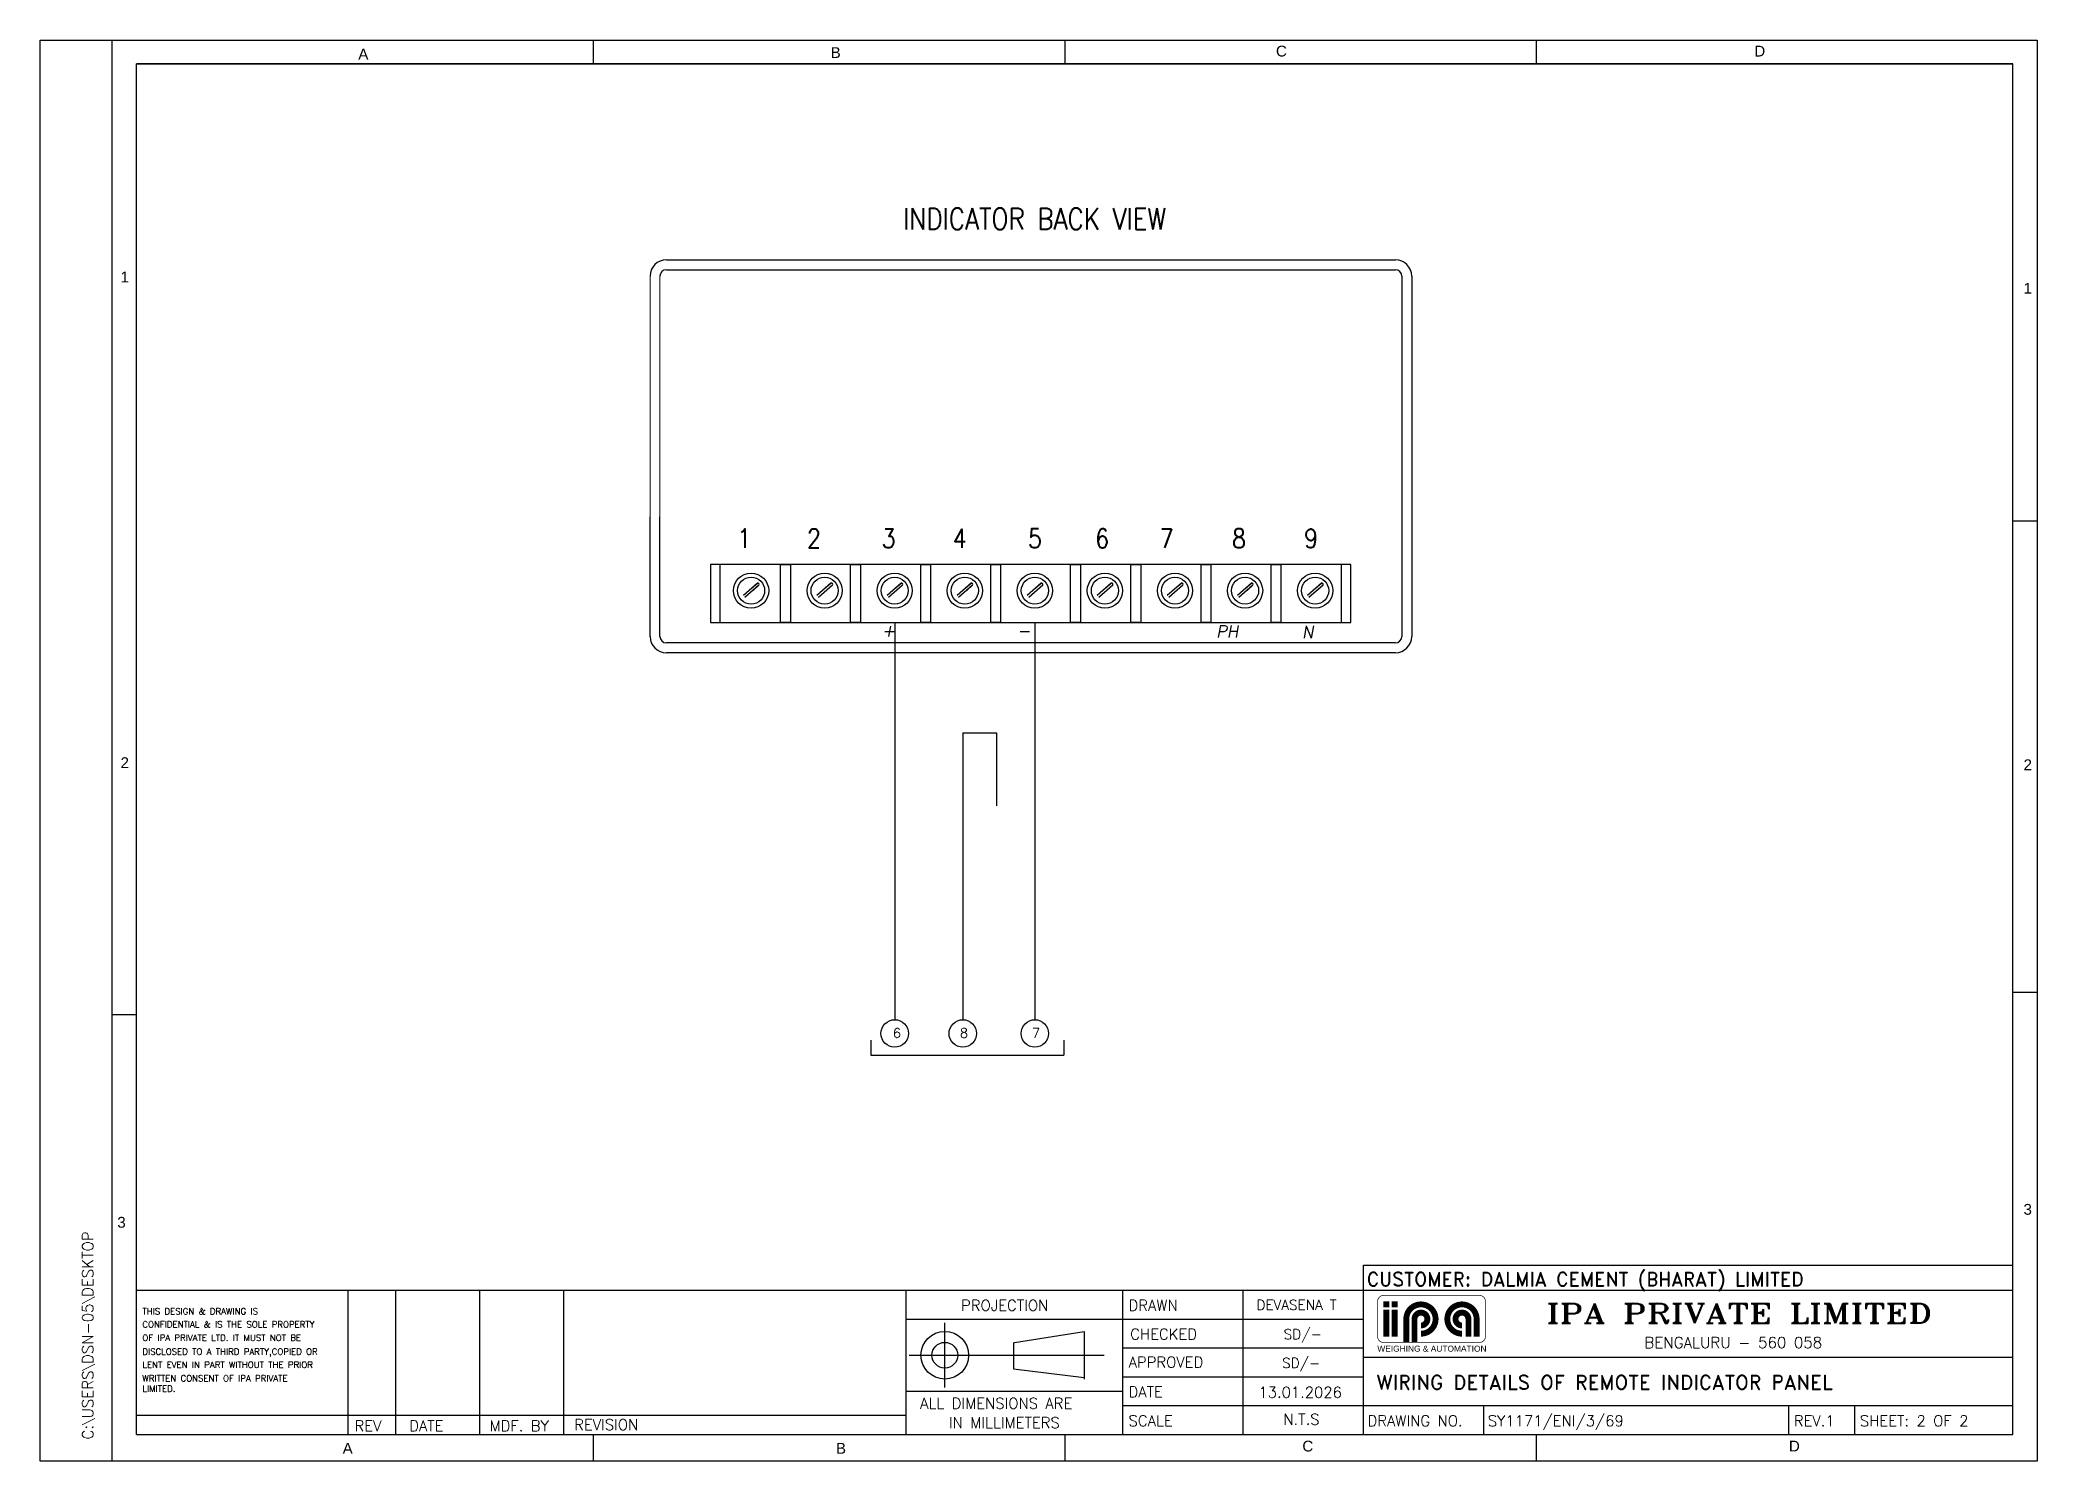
# Model space of a CAD drawing. Header units: inches. Extents: x 784 to 2184505, y 7 to 371504.
# Drawn here: x 1382423 to 1510934, y 102788 to 194290 of the extents above; entities that cross this region are included whole.
import ezdxf

# ---------------------------------------------------------------- set-up
doc = ezdxf.new("R2010")
doc.units = ezdxf.units.IN
doc.header["$MEASUREMENT"] = 0
doc.layers.add('Object', color=2, linetype='Continuous', lineweight=30)
doc.layers.add('SHEET', color=10, linetype='Continuous')
doc.styles.add('ROMANC', font='romanc.shx', dxfattribs={"height": 5})
doc.styles.add('ROMAND', font='romand', dxfattribs={"height": 3})
doc.styles.add('ROMANS', font='romans')
doc.styles.add('ROMANT', font='romant', dxfattribs={"width": 1.3, "height": 4})
doc.styles.get("Standard").update_dxf_attribs({"font": 'arial.ttf'})

msp = doc.modelspace()

# ---------------------------------------------------------------- texts
at = {"color": 0}
for s, height, style, p in [('CUSTOMER: DALMIA CEMENT (BHARAT) LIMITED', 891.4686096, 'ROMAND', (1467796.53305, 114053.89302, 9781.55083)), ('PROJECTION', 696.694092, 'ROMAND', (1441695.99138, 112464.21941, 12132.91572)), ('DRAWN', 696.694092, 'ROMAND', (1452474.07559, 112464.21941, 12132.91572)), ('DEVASENA T', 643.056664, 'ROMAND', (1460701.80463, 112523.43066, 12132.91572)), ('THIS DESIGN & DRAWING IS', 403.693172, 'ROMANC', (1389015.91317, 112231.64423, 12132.91572)), ('CONFIDENTIAL & IS THE SOLE PROPERTY', 403.693172, 'ROMANC', (1389015.91317, 111382.85346, 12132.91572)), ('OF IPA PRIVATE LTD. IT MUST NOT BE ', 403.693172, 'ROMANC', (1389015.91317, 110523.71158, 12132.91572)), ('CHECKED', 696.694092, 'ROMAND', (1452579.19715, 110615.24661, 12132.91572)), ('SD/-', 643.056664, 'ROMAND', (1462453.25917, 110636.68323, 12132.91572)), ('DISCLOSED TO A THIRD PARTY,COPIED OR', 403.693172, 'ROMANC', (1389015.91317, 109633.51638, 12132.91572)), ('APPROVED', 696.694092, 'ROMAND', (1452474.07559, 108809.34927, 12132.91572)), ('SD/-', 643.056664, 'ROMAND', (1462354.59013, 108783.99626, 12132.91572)), ('WRITTEN CONSENT OF IPA PRIVATE ', 403.693172, 'ROMANC', (1389015.91317, 107915.23262, 12132.91572)), ('LENT EVEN IN PART WITHOUT THE PRIOR ', 403.693172, 'ROMANC', (1389015.91317, 108784.72561, 12132.91572)), ('WIRING DETAILS OF REMOTE INDICATOR PANEL', 938.3880101, 'ROMAND', (1468420.03851, 107389.21242, 12015.34748)), ('LIMITED.', 403.693172, 'ROMANC', (1389015.91317, 107244.69967, 12132.91572)), ('ALL DIMENSIONS ARE ', 696.6940917, 'ROMAND', (1439061.84549, 106161.05318, 12132.91572)), ('DATE', 696.694092, 'ROMAND', (1452474.07559, 106895.10573, 12132.91572)), ('13.01.2026', 697.03662, 'ROMAND', (1460826.25468, 106870.51931, 12132.91572)), ('REV', 696.694092, 'ROMAND', (1402668.05546, 104710.48299, 12132.91572)), ('DATE', 696.694092, 'ROMAND', (1406183.23147, 104710.48299, 12132.91572)), ('MDF. BY', 696.694092, 'ROMAND', (1411349.87776, 104710.48299, 12132.91572)), ('REVISION', 696.694092, 'ROMAND', (1416802.7404, 104786.67858, 12132.91572)), ('IN MILLIMETERS', 696.6940917, 'ROMAND', (1440913.35041, 104912.1286, 12132.91572)), ('SCALE', 696.694092, 'ROMAND', (1452474.07559, 105033.57115, 12132.91572)), ('N.T.S', 696.694092, 'ROMAND', (1462431.87055, 105131.93335, 12132.91572)), ('DRAWING NO.', 696.6940917, 'ROMAND', (1467849.61645, 105032.81576, 12132.91572)), ('SY1171/ENI/3/69', 696.6940917, 'ROMAND', (1475590.66191, 105032.81576, 12132.91572)), ('REV.1', 696.694092, 'ROMAND', (1495282.3903, 105032.81576, 12132.91572)), ('SHEET: 2 OF 2', 696.6940917, 'ROMAND', (1499532.22802, 105032.81576, 12132.91572))]:
    msp.add_text(s, height=height, dxfattribs=dict(at, style=style)).set_placement(p)
at = {"color": 4, "style": 'ROMANT', "width": 1.3}
msp.add_text('IPA PRIVATE LIMITED', height=1258.2536029, dxfattribs=at).set_placement((1479365.53765, 111672.49081, 424861.84625))
at = {"color": 4, "style": 'ROMAND'}
msp.add_text('BENGALURU - 560 058', height=707.7676516, dxfattribs=at).set_placement((1485669.86063, 110064.65234, 424861.84625))
at = {"layer": 'Object', "color": 7, "linetype": 'Continuous', "lineweight": 20, "style": 'ROMANS', "width": 0.85}
for s, height, p in [('INDICATOR BACK VIEW', 1370.9013445, (1437957.45397, 182081.64732)), ('1', 1227.23449, (1427298.35984, 161581.15843)), ('2', 1227.23449, (1431781.74059, 161581.15843)), ('3', 1227.23449, (1436591.18538, 161581.15843)), ('4', 1227.23449, (1441156.08214, 161581.15843)), ('5', 1227.23449, (1446006.28494, 161581.15843)), ('6', 1227.23449, (1450326.63366, 161581.15843)), ('7', 1227.23449, (1454483.95035, 161581.15843)), ('8', 1227.23449, (1459130.36312, 161581.15843)), ('9', 1227.23449, (1463776.77589, 161581.15843))]:
    msp.add_text(s, height=height, dxfattribs=at).set_placement(p)
at = {"layer": 'Object', "color": 7, "insert": (1464746.0806, 110219.53637), "char_height": 385.1902062, "width": 14498.5023624, "attachment_point": 1, "style": 'ROMANS'}
msp.add_mtext('\\pxqc;{\\fArial|b0|i0|c0|p0;\\C4;WEIGHING & AUTOMATION}', dxfattribs=at)
at = {"layer": 'SHEET', "color": 0, "linetype": 'Continuous'}
for s, p in [('A', (1402908.43152, 193027.87012, 12132.91572)), ('B', (1433304.20289, 193124.57717, 12132.91572)), ('C', (1461957.54169, 193221.28444, 12132.91572)), ('D', (1492740.52034, 193221.28444, 12132.91572)), ('1', (1387610.48043, 178679.01395, 12132.91572)), ('1', (1510062.90337, 177952.35082, 12132.91572)), ('2', (1387610.48043, 147406.75106, 12132.91572)), ('2', (1510062.90337, 147270.13033, 12132.91572)), ('3', (1387400.39429, 117813.53564, 12132.91572)), ('3', (1510062.90337, 118647.1194, 12132.91572)), ('C', (1463656.083, 103405.4061, 12132.91572)), ('D', (1494966.04046, 103405.40566, 12132.91572)), ('A', (1401901.88169, 103261.26125, 12132.91572)), ('B', (1433644.6955, 103261.26125, 12132.91572))]:
    msp.add_text(s, height=696.69409, dxfattribs=at).set_placement(p)
at = {"layer": 'SHEET', "color": 7, "style": 'ROMAND', "oblique": 10, "width": 0.984808}
for s, p in [('+', (1436607.95414, 155872.68601)), ('-', (1445313.54069, 155872.68601)), ('PH', (1458112.35103, 155810.38306)), ('N', (1463637.98244, 155780.07062))]:
    msp.add_text(s, height=780, dxfattribs=at).set_placement(p)
at = {"layer": 'SHEET', "color": 0, "style": 'ROMAND'}
for s, p in [('6', (1437307.4052, 130046.55881)), ('8', (1441621.33016, 130046.20974)), ('7', (1446258.48691, 130046.20974))]:
    msp.add_text(s, height=606.52374, dxfattribs=at).set_placement(p)
at = {"layer": 'SHEET', "color": 124, "linetype": 'Continuous', "style": 'ROMAND'}
msp.add_text('C:\\USERS\\DSN-05\\DESKTOP', height=704.430188, rotation=90, dxfattribs=at).set_placement((1385851.96492, 104176.97022, 12132.91572))

# ---------------------------------------------------------------- linework, layer by layer
at = {"color": 0, "lineweight": 13}
for p, q in [((1421680.46698, 179077.4387), (1421680.46698, 163579.82162)), ((1422318.08663, 179077.4387), (1422318.08663, 163579.82162))]:
    msp.add_line(p, q, dxfattribs=at)
for p, q in [((1437424.91987, 156778.45482), (1437424.91987, 131206.64564)), ((1446443.08938, 156778.45482), (1446443.08938, 131206.64564)), ((1441805.93262, 149675.39378), (1441805.93262, 131206.64564)), ((1441805.93262, 149675.39378), (1443982.268, 149675.39378)), ((1443982.268, 149675.39378), (1443982.268, 144969.39538))]:
    msp.add_line(p, q)
at = {"color": 0, "ltscale": 5}
for p, q in [((1435892.46848, 129881.09455), (1435892.46848, 128928.71279)), ((1448298.66064, 129881.09455), (1448298.66064, 128928.71279)), ((1435892.46848, 128928.71279), (1448298.66064, 128928.71279))]:
    msp.add_line(p, q, dxfattribs=at)
at = {"color": 0}
for p, q in [((1440650.33821, 107519.95324, 12132.91572), (1440650.33821, 111687.68146, 12132.91572)), ((1449608.34513, 111113.39918, 12132.91572), (1445131.63879, 110394.15244, 12132.91572)), ((1449608.22313, 111139.18754, 12132.91572), (1449608.22313, 108071.23494, 12132.91572)), ((1438351.73188, 109605.21124, 12132.91572), (1450905.29303, 109605.21124, 12132.91572)), ((1445068.90551, 110432.57455, 12132.91572), (1445068.90551, 108733.84345, 12132.91572)), ((1445068.90551, 108733.84345, 12132.91572), (1449608.22313, 108173.90443, 12132.91572))]:
    msp.add_line(p, q, dxfattribs=at)
for radius in [1533.9763, 827.36331]:
    msp.add_circle((1440650.33821, 109605.21124, 12132.91572), radius, dxfattribs=at)
at = {"layer": 'SHEET', "color": 124, "linetype": 'Continuous', "true_color": 0x00a183}
for p, q in [((1387077.24993, 102788.47582, 12132.91572), (1387077.24993, 194269.90309, 12132.91572)), ((1418041.43179, 192748.30624, 12132.91572), (1418041.43179, 194289.66212, 12132.91572)), ((1388625.45903, 192748.30624, 12132.91572), (1509385.76826, 192748.30624, 12132.91572)), ((1388625.45903, 192748.30624, 12132.91572), (1509385.76826, 192748.30624, 12132.91572)), ((1388625.45903, 192748.30624, 12132.91572), (1509385.76826, 192748.30624, 12132.91572)), ((1509385.76826, 192748.30624, 12132.91572), (1388625.45903, 192748.30624, 12132.91572)), ((1388625.45903, 104500.38795, 12132.91572), (1388625.45903, 192748.30624, 12132.91572)), ((1509385.76826, 104500.38795, 12132.91572), (1509385.76826, 192748.30624, 12132.91572)), ((1510924.19664, 132960.8238, 12132.91572), (1509385.76826, 132961.06923, 12132.91572)), ((1467584.12276, 113789.64251, 12132.91572), (1467584.12276, 115406.58465, 12132.91572)), ((1467584.12276, 115406.58465, 12132.91572), (1509385.76826, 115406.58465, 12132.91572)), ((1388625.45903, 113789.64251, 12132.91572), (1509385.76826, 113789.64251, 12132.91572)), ((1388625.45903, 113789.64251, 12132.91572), (1509385.76826, 113789.64251, 12132.91572)), ((1402245.04182, 113789.64251, 12132.91572), (1402245.04182, 104500.38795, 12132.91572)), ((1405316.63071, 104488.31125, 12132.91572), (1405316.63071, 113777.56581, 12132.91572)), ((1410722.7658, 104500.38795, 12132.91572), (1410722.7658, 113789.64251, 12132.91572)), ((1416128.9009, 104500.38795, 12132.91572), (1416128.9009, 113789.64251, 12132.91572)), ((1438168.14999, 104500.38795, 12132.91572), (1438168.14999, 113789.64251, 12132.91572)), ((1452102.03183, 104500.38795, 12132.91572), (1452102.03183, 113789.64251, 12132.91572)), ((1459843.07729, 104500.38795, 12132.91572), (1459843.07729, 113789.64251, 12132.91572)), ((1467584.12276, 104500.38795, 12132.91572), (1467584.12276, 113789.64251, 12132.91572)), ((1438168.14999, 111931.7916, 12132.91572), (1467584.12276, 111931.7916, 12132.91572)), ((1452102.03183, 110073.94069, 12132.91572), (1467584.12276, 110073.94069, 12132.91572)), ((1467584.12276, 109480.92935, 12132.91572), (1509385.76826, 109480.92935, 12132.91572)), ((1452102.03183, 108216.08977, 12132.91572), (1467584.12276, 108216.08977, 12132.91572)), ((1438168.14999, 107287.16432, 12132.91572), (1452102.03183, 107287.16432, 12132.91572)), ((1388625.45903, 105738.95523, 12132.91572), (1438168.14999, 105738.95523, 12132.91572)), ((1452102.03183, 106358.23886, 12132.91572), (1509385.76826, 106358.23886, 12132.91572)), ((1475325.16822, 104500.38795, 12132.91572), (1475325.16822, 106358.23886, 12132.91572)), ((1494953.69556, 104500.38795, 12132.91572), (1494953.69556, 106358.23886, 12132.91572)), ((1499203.53328, 104500.38795, 12132.91572), (1499203.53328, 106358.23886, 12132.91572)), ((1388625.45903, 104500.38795, 12132.91572), (1509385.76826, 104500.38795, 12132.91572)), ((1448386.33001, 102788.47582, 12132.91572), (1448386.33001, 104500.38795, 12132.91572)), ((1478731.22822, 102788.47582, 12132.91572), (1478731.22822, 104500.38795, 12132.91572))]:
    msp.add_line(p, q, dxfattribs=at)
at = {"layer": 'SHEET', "color": 0, "linetype": 'Continuous'}
for p, q in [((1448386.33001, 192748.30624, 12132.91572), (1448386.33001, 194289.66212, 12132.91572)), ((1478731.22822, 192748.30624, 12132.91572), (1478731.22822, 194289.66212, 12132.91572)), ((1510929.0376, 163305.72163, 12132.91572), (1509385.76826, 163305.96783, 12132.91572)), ((1382432.62266, 131519.63784, 12132.91572), (1382422.84194, 131519.6394, 12132.91572)), ((1388625.45903, 131518.64989, 12132.91572), (1387077.24993, 131518.89688, 12132.91572)), ((1418041.43179, 102788.47582, 12132.91572), (1418041.43179, 104500.38795, 12132.91572))]:
    msp.add_line(p, q, dxfattribs=at)
at = {"layer": 'SHEET', "color": 7}
for p, q in [((1422734.60989, 180131.58162), (1469643.96961, 180131.58162)), ((1422734.60989, 179493.96196), (1469643.96961, 179493.96196)), ((1470060.49287, 179077.4387), (1470060.49287, 159839.93331)), ((1470698.11252, 179077.4387), (1470698.11252, 159839.93331)), ((1421680.46698, 155886.82786), (1421680.46698, 163579.82162)), ((1422318.08663, 155886.82786), (1422318.08663, 163579.82162)), ((1470060.49287, 163579.82162), (1470060.49287, 155886.82786)), ((1470698.11252, 163579.82162), (1470698.11252, 155886.82786)), ((1428773.37549, 159476.28316), (1428778.81557, 159481.04324)), ((1433505.35559, 159476.28316), (1433510.79568, 159481.04324)), ((1438014.44035, 159476.28316), (1438019.88043, 159481.04324)), ((1442523.5251, 159476.28316), (1442528.96518, 159481.04324)), ((1447032.60985, 159476.28316), (1447038.04994, 159481.04324)), ((1451541.69461, 159476.28316), (1451547.13469, 159481.04324)), ((1456050.77936, 159476.28316), (1456056.21944, 159481.04324)), ((1460559.86411, 159476.28316), (1460565.3042, 159481.04324)), ((1465068.94887, 159476.28316), (1465074.38895, 159481.04324)), ((1426200.96927, 156778.45482), (1466155.04986, 156778.45482)), ((1469643.96961, 155470.3046), (1422734.60989, 155470.3046)), ((1469643.96961, 154832.68495), (1422734.60989, 154832.68495))]:
    msp.add_line(p, q, dxfattribs=at)
at = {"layer": 'SHEET', "color": 124, "linetype": 'Continuous', "true_color": 0x00a183, "elevation": 12132.91572}
msp.add_lwpolyline([(1510933.97735, 102788.47582), (1382432.62266, 102788.47582), (1382432.62266, 194269.90309), (1510933.97735, 194269.90309)], close=True, dxfattribs=at)
at = {"layer": 'SHEET', "color": 7}
for points in [[(1466155.04986, 160506.58781), (1466155.04986, 156778.45482), (1466782.73205, 156778.45482), (1466782.73205, 160506.58781), (1426200.96927, 160506.58781), (1425573.28708, 160506.58781), (1425573.28708, 156778.45482), (1426200.96927, 156778.45482), (1426200.96927, 160506.58781)], [(1428183.85501, 158960.4519), (1428592.87127, 159318.34171), (1427691.06032, 158529.25584)], [(1428308.61083, 158851.29038), (1428690.11796, 159185.10966), (1427788.30701, 158396.0238)], [(1432915.83512, 158960.4519), (1433324.85138, 159318.34171), (1432423.04043, 158529.25584)], [(1433040.59094, 158851.29038), (1433422.09807, 159185.10966), (1432520.28712, 158396.0238)], [(1437424.91987, 158960.4519), (1437833.93613, 159318.34171), (1436932.12518, 158529.25584)], [(1437549.67569, 158851.29038), (1437931.18282, 159185.10966), (1437029.37187, 158396.0238)], [(1441934.00462, 158960.4519), (1442343.02088, 159318.34171), (1441441.20993, 158529.25584)], [(1442058.76044, 158851.29038), (1442440.26757, 159185.10966), (1441538.45662, 158396.0238)], [(1446443.08938, 158960.4519), (1446852.10564, 159318.34171), (1445950.29469, 158529.25584)], [(1446567.8452, 158851.29038), (1446949.35233, 159185.10966), (1446047.54138, 158396.0238)], [(1450952.17413, 158960.4519), (1451361.19039, 159318.34171), (1450459.37944, 158529.25584)], [(1451076.92995, 158851.29038), (1451458.43708, 159185.10966), (1450556.62613, 158396.0238)], [(1455461.25888, 158960.4519), (1455870.27515, 159318.34171), (1454968.46419, 158529.25584)], [(1455586.0147, 158851.29038), (1455967.52183, 159185.10966), (1455065.71088, 158396.0238)], [(1459970.34364, 158960.4519), (1460379.3599, 159318.34171), (1459477.54895, 158529.25584)], [(1460095.09946, 158851.29038), (1460476.60659, 159185.10966), (1459574.79564, 158396.0238)], [(1464479.42839, 158960.4519), (1464888.44465, 159318.34171), (1463986.6337, 158529.25584)], [(1464604.18421, 158851.29038), (1464985.69134, 159185.10966), (1464083.88039, 158396.0238)]]:
    msp.add_lwpolyline(points, dxfattribs=at)
for points in [[(1430082.37183, 160506.58781), (1430710.05402, 160506.58781), (1430710.05402, 156778.45482), (1430082.37183, 156778.45482)], [(1434591.45658, 160506.58781), (1435219.13878, 160506.58781), (1435219.13878, 156778.45482), (1434591.45658, 156778.45482)], [(1439100.54134, 160506.58781), (1439728.22353, 160506.58781), (1439728.22353, 156778.45482), (1439100.54134, 156778.45482)], [(1443609.62609, 160506.58781), (1444237.30828, 160506.58781), (1444237.30828, 156778.45482), (1443609.62609, 156778.45482)], [(1448746.39304, 160506.58781), (1449374.07523, 160506.58781), (1449374.07523, 156778.45482), (1448746.39304, 156778.45482)], [(1452627.7956, 160506.58781), (1453255.47779, 160506.58781), (1453255.47779, 156778.45482), (1452627.7956, 156778.45482)], [(1457136.88035, 160506.58781), (1457764.56254, 160506.58781), (1457764.56254, 156778.45482), (1457136.88035, 156778.45482)], [(1461645.9651, 160506.58781), (1462273.6473, 160506.58781), (1462273.6473, 156778.45482), (1461645.9651, 156778.45482)]]:
    msp.add_lwpolyline(points, close=True, dxfattribs=at)
at = {"layer": 'SHEET', "color": 4, "linetype": 'Continuous', "const_width": 45.25582}
msp.add_lwpolyline([(1475057.63841, 113454.00389), (1468879.01246, 113454.00389, 0.4142135624), (1468501.88065, 113076.87208), (1468501.88065, 110802.53052, 0.4142135624), (1468879.01246, 110425.39871), (1475057.63841, 110425.39871, 0.4142135624), (1475434.77023, 110802.53052), (1475434.77023, 113076.87208, 0.4142135624)], format="xyb", close=True, dxfattribs=at)
at = {"layer": 'SHEET', "color": 4, "linetype": 'Continuous', "const_width": 377.13182}
for points in [[(1469063.92699, 112688.03925), (1469063.92699, 113065.17107)], [(1469591.91154, 112688.03925), (1469591.91154, 113065.17107)], [(1469063.92699, 110802.38017), (1469063.92699, 112537.18653)], [(1469591.91154, 110802.38017), (1469591.91154, 112537.18653)], [(1470346.17517, 110425.24835), (1470346.17517, 111933.77562)]]:
    msp.add_lwpolyline(points, dxfattribs=at)
for points in [[(1470346.17517, 111933.77562, -2.4142135624), (1471289.00472, 110990.94608, 0.048516246)], [(1470874.15972, 110425.24835), (1470874.15972, 111933.77562, -2.4142135624), (1471289.00472, 111518.93062, 1.7118172848)], [(1474871.75698, 110802.38017), (1474871.75698, 111933.77562, 2.4142135624), (1473928.92744, 110990.94608, 0.362037375)], [(1474343.77244, 110802.38017), (1474343.77244, 111933.77562, 2.4142135624), (1473928.92744, 111518.93062, 0.3121925891)]]:
    msp.add_lwpolyline(points, format="xyb", dxfattribs=at)
at = {"layer": 'SHEET', "color": 7}
for centre, radius in [((1428183.85501, 158831.78661), 1133.75419), ((1428183.85501, 158831.78661), 873.44731), ((1432915.83512, 158831.78661), 1133.75419), ((1432915.83512, 158831.78661), 873.44731), ((1437424.91987, 158831.78661), 1133.75419), ((1437424.91987, 158831.78661), 873.44731), ((1441934.00462, 158831.78661), 1133.75419), ((1441934.00462, 158831.78661), 873.44731), ((1446443.08938, 158831.78661), 1133.75419), ((1446443.08938, 158831.78661), 873.44731), ((1450952.17413, 158831.78661), 1133.75419), ((1450952.17413, 158831.78661), 873.44731), ((1455461.25888, 158831.78661), 1133.75419), ((1455461.25888, 158831.78661), 873.44731), ((1459970.34364, 158831.78661), 1133.75419), ((1459970.34364, 158831.78661), 873.44731), ((1464479.42839, 158831.78661), 1133.75419), ((1464479.42839, 158831.78661), 873.44731)]:
    msp.add_circle(centre, radius, dxfattribs=at)
at = {"layer": 'SHEET', "color": 0}
for centre in [(1437424.91987, 130320.88008), (1441805.93262, 130320.88008), (1446443.08938, 130320.88008)]:
    msp.add_circle(centre, 885.76556, dxfattribs=at)
at = {"layer": 'SHEET', "color": 7}
for centre, radius, start, end in [((1422734.60989, 179077.4387), 1054.14291, 90, 180), ((1469643.96961, 179077.4387), 1054.14291, 0, 90), ((1422734.60989, 179077.4387), 416.52326, 90, 180), ((1469643.96961, 179077.4387), 416.52326, 0, 90), ((1428613.0219, 159230.94332), 89.69129, 329.2684926348, 102.9832664075), ((1433345.002, 159230.94332), 89.69129, 329.2684926348, 102.9832664075), ((1437854.08676, 159230.94332), 89.69129, 329.2684926348, 102.9832664075), ((1442363.17151, 159230.94332), 89.69129, 329.2684926348, 102.9832664075), ((1446872.25626, 159230.94332), 89.69129, 329.2684926348, 102.9832664075), ((1451381.34102, 159230.94332), 89.69129, 329.2684926348, 102.9832664075), ((1455890.42577, 159230.94332), 89.69129, 329.2684926348, 102.9832664075), ((1460399.51052, 159230.94332), 89.69129, 329.2684926348, 102.9832664075), ((1464908.59528, 159230.94332), 89.69129, 329.2684926348, 102.9832664075), ((1422734.60989, 155886.82786), 1054.14291, 180, 270), ((1422734.60989, 155886.82786), 416.52326, 180, 270), ((1469643.96961, 155886.82786), 1054.14291, 270, 0), ((1469643.96961, 155886.82786), 416.52326, 270, 0)]:
    msp.add_arc(centre, radius, start, end, dxfattribs=at)

msp.set_redraw_order([(e.dxf.handle, doc.entitydb.next_handle()) for e in msp.query("TEXT MTEXT ATTDEF DIMENSION ARC_DIMENSION")])  # texts and dimensions are drawn at this point

doc.saveas('drawing.dxf')
